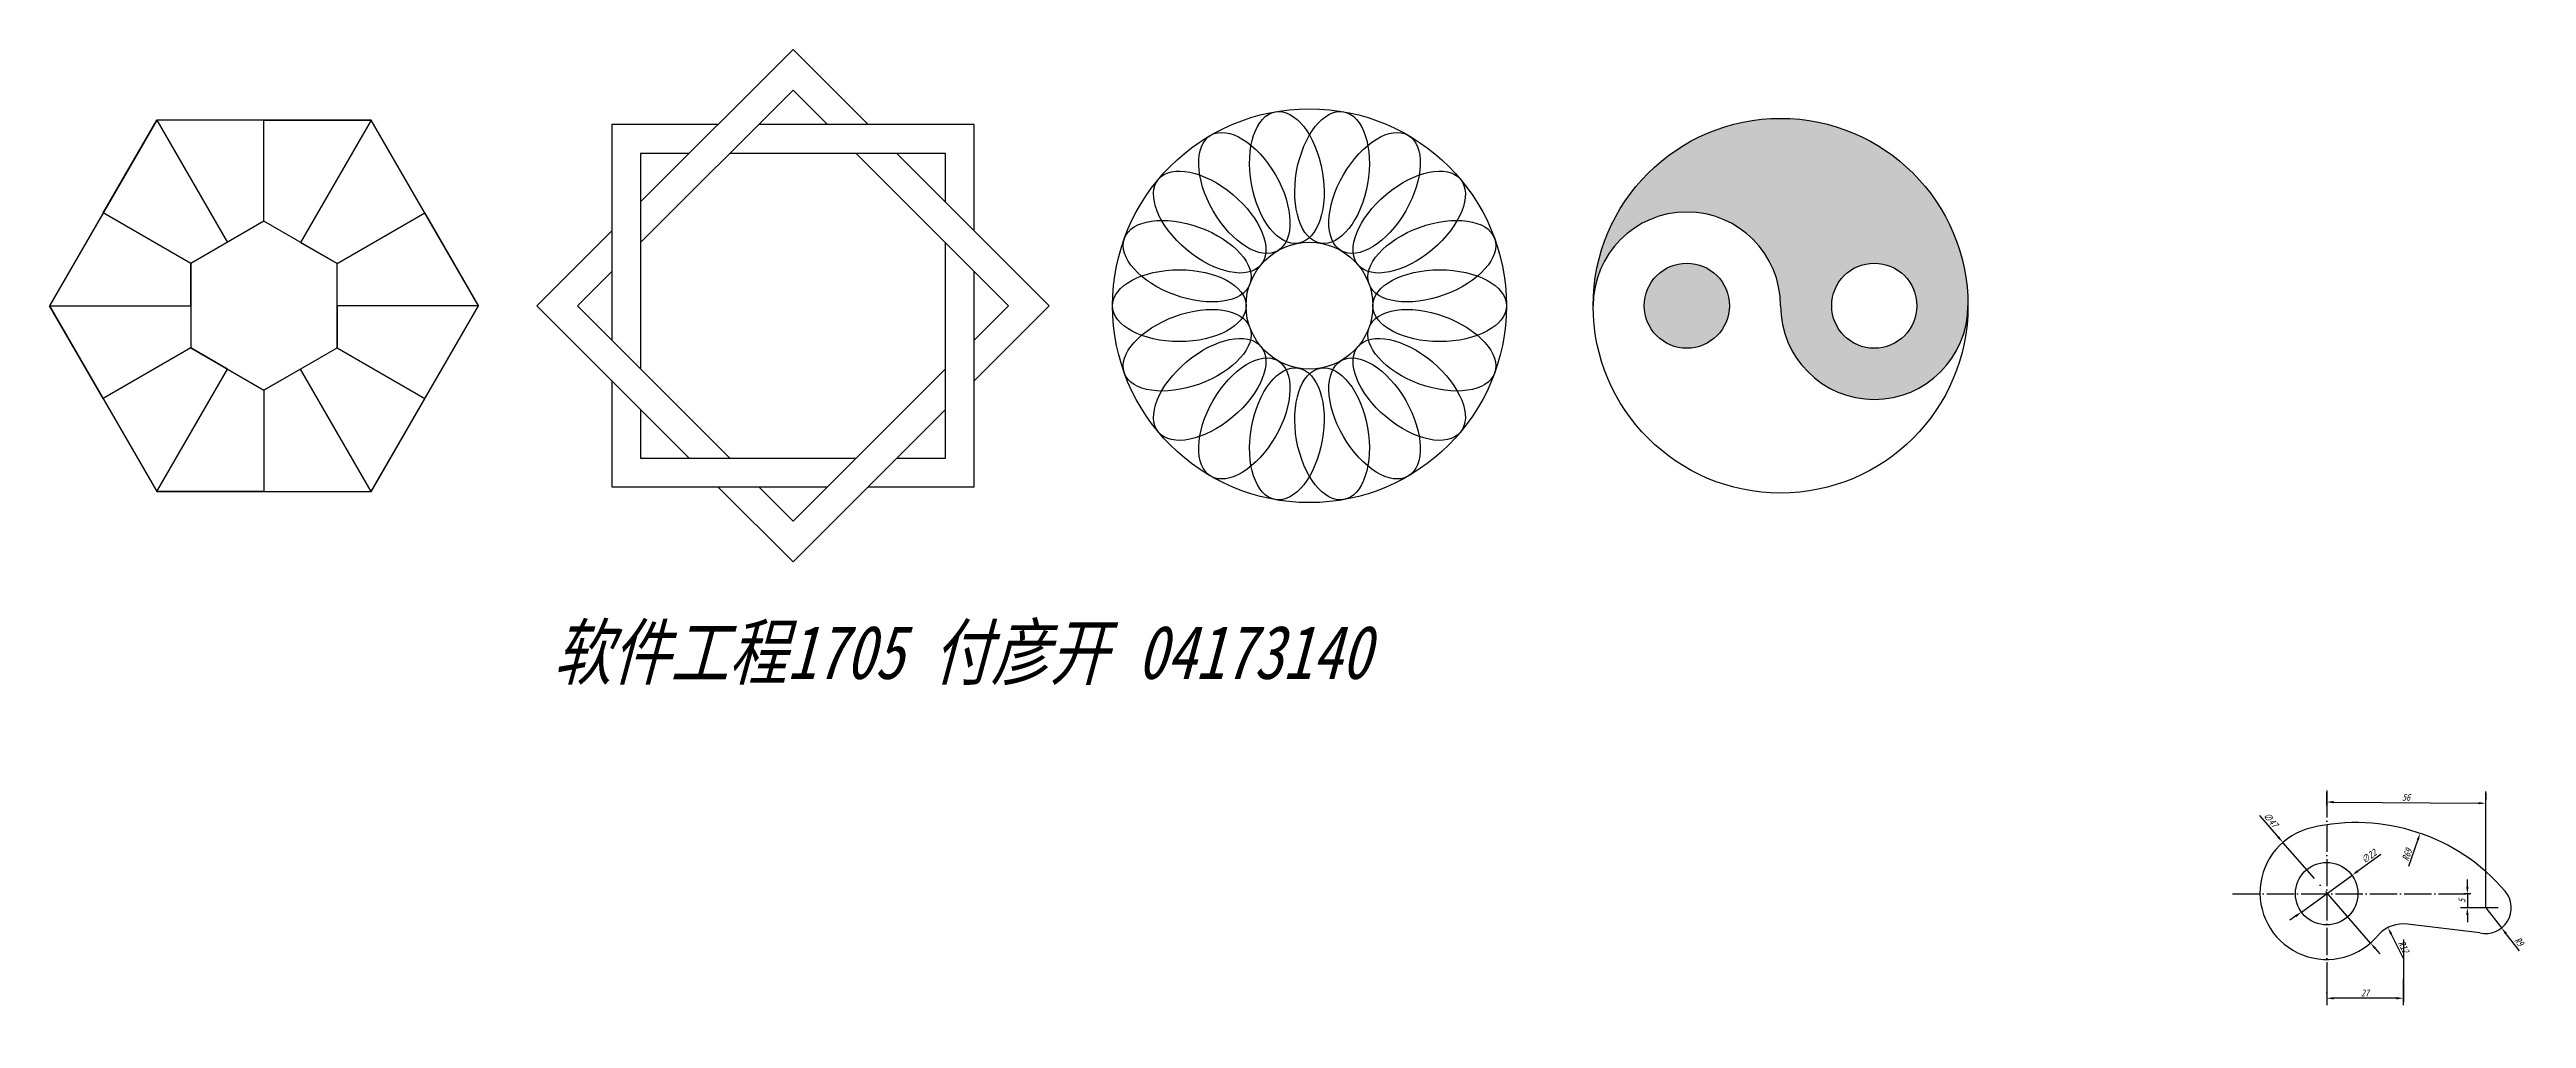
# Model space of a CAD drawing. Header units: millimetres. Extents: x 2342 to 4184, y 1452 to 1806.
# Drawn here: x 2342 to 3215, y 1452 to 1793 of the extents above; entities that cross this region are included whole.
import ezdxf

# ---------------------------------------------------------------- set-up
doc = ezdxf.new("R2010")
doc.units = ezdxf.units.MM
doc.linetypes.add('ACAD_ISO04W100', pattern=[30, 24, -3, 0, -3])
doc.layers.get('0').update_dxf_attribs({"lineweight": 30})
doc.layers.add('点划线', color=7, linetype='ACAD_ISO04W100')
doc.layers.add('细实线', color=7, linetype='Continuous')
doc.styles.get("Standard").update_dxf_attribs({"font": 'simfang.ttf', "width": 0.8, "oblique": 15})
doc.dimstyles.new('ISO-25', dxfattribs={"dimtxt": 2.5, "dimasz": 2.5, "dimexe": 1.25, "dimexo": 0.625, "dimtad": 1, "dimtxsty": 'Standard', "dimcen": 2.5, "dimadec": 0, "dimazin": 0, "dimtfac": 1, "dimtmove": 0, "dimatfit": 3, "dimfxl": 1, "dimarcsym": 0})

msp = doc.modelspace()

# ---------------------------------------------------------------- texts
at = {"layer": '细实线', "linetype": 'Continuous', "lineweight": -3, "oblique": 15, "width": 0.8}
msp.add_text('软件工程1705 付彦开 04173140', height=18.85209, dxfattribs=at).set_placement((2519.764, 1571.656))

# ---------------------------------------------------------------- blocks, each defined once
blk = doc.blocks.new('*U33')
at = {"layer": '细实线', "linetype": 'Continuous', "lineweight": 30}
blk.add_ellipse((0, 0), major_axis=(-23.51, 0), ratio=0.538972, dxfattribs=at)
blk = doc.blocks.new('*U34')
at = {"layer": '细实线', "color": 0, "linetype": 'ByBlock', "lineweight": -2, "transparency": 16777216}
for p, rotation in [((2785.79, 1748.29), 99.99999999999986), ((2801.71, 1748.29), 79.99999999999991), ((2770.82, 1742.85), 119.9999999999998), ((2816.68, 1742.85), 59.99999999999996), ((2758.62, 1732.61), 139.9999999999999), ((2828.88, 1732.61), 39.99999999999999), ((2750.66, 1718.82), 159.9999999999998), ((2836.84, 1718.82), 19.99999999999998), ((2747.9, 1703.14), 180), ((2750.66, 1687.45), 199.9999999999997), ((2836.84, 1687.45), 339.9999999999995), ((2758.62, 1673.66), 219.9999999999997), ((2828.88, 1673.66), 319.9999999999995), ((2770.82, 1663.43), 239.9999999999996), ((2816.68, 1663.43), 299.9999999999995), ((2785.79, 1657.98), 259.9999999999996), ((2801.71, 1657.98), 279.9999999999996)]:
    blk.add_blockref('*U33', p, dxfattribs=dict(at, rotation=rotation))
blk.add_blockref('*U33', (2839.61, 1703.14), dxfattribs=at)
blk = doc.blocks.new('*D25')
at = {"layer": 'Defpoints', "color": 0, "linetype": 'Continuous', "lineweight": -3, "transparency": 16777216}
for p in [(3177.14, 1517.27), (3154.61, 1452.06)]:
    blk.add_point(p, dxfattribs=at)
at = {"layer": '细实线', "color": 0, "linetype": 'Continuous', "lineweight": -2, "transparency": 16777216}
blk.add_line((3173.15, 1505.72), (3176.33, 1514.91), dxfattribs=at)
at = {"layer": '细实线', "color": 0, "linetype": 'Continuous', "lineweight": -3, "transparency": 16777216}
blk.add_solid([(3175.93, 1515.05), (3176.72, 1514.77), (3177.14, 1517.27)], dxfattribs=at)
at = {"layer": '细实线', "color": 0, "linetype": 'Continuous', "lineweight": -3, "transparency": 16777216, "insert": (3172.53, 1509.75), "char_height": 2.5, "attachment_point": 5, "rotation": 70.93486}
blk.add_mtext('R69', dxfattribs=at)
blk = doc.blocks.new('*D26')
at = {"layer": 'Defpoints', "color": 0, "linetype": 'ACAD_ISO04W100', "lineweight": -3, "transparency": 16777216}
for p in [(3153.15, 1502.47), (3135.33, 1489.56)]:
    blk.add_point(p, dxfattribs=at)
at = {"layer": '点划线', "color": 0, "linetype": 'ACAD_ISO04W100', "lineweight": -2, "transparency": 16777216}
for p, q in [((3163.29, 1509.82), (3155.17, 1503.93)), ((3135.33, 1489.56), (3153.15, 1502.47)), ((3133.31, 1488.09), (3131.28, 1486.63))]:
    blk.add_line(p, q, dxfattribs=at)
at = {"layer": '点划线', "color": 0, "linetype": 'ACAD_ISO04W100', "lineweight": -3, "transparency": 16777216}
for points in [[(3154.93, 1504.27), (3155.42, 1503.6), (3153.15, 1502.47)], [(3133.06, 1488.43), (3133.55, 1487.76), (3135.33, 1489.56)]]:
    blk.add_solid(points, dxfattribs=at)
at = {"layer": '点划线', "color": 0, "linetype": 'ACAD_ISO04W100', "lineweight": -3, "transparency": 16777216, "insert": (3159.09, 1509.2), "char_height": 2.5, "attachment_point": 5, "rotation": 35.91932}
blk.add_mtext('∅22', dxfattribs=at)
blk = doc.blocks.new('*D27')
at = {"layer": 'Defpoints', "color": 0, "linetype": 'ACAD_ISO04W100', "lineweight": -3, "transparency": 16777216}
for p in [(3128.81, 1514.09), (3159.67, 1478.64)]:
    blk.add_point(p, dxfattribs=at)
at = {"layer": '点划线', "color": 0, "linetype": 'ACAD_ISO04W100', "lineweight": -2, "transparency": 16777216}
for p, q in [((3120.57, 1523.55), (3127.17, 1515.97)), ((3159.67, 1478.64), (3128.81, 1514.09)), ((3161.31, 1476.75), (3162.95, 1474.86))]:
    blk.add_line(p, q, dxfattribs=at)
at = {"layer": '点划线', "color": 0, "linetype": 'ACAD_ISO04W100', "lineweight": -3, "transparency": 16777216}
for points in [[(3127.48, 1516.25), (3126.85, 1515.7), (3128.81, 1514.09)], [(3161.62, 1477.02), (3160.99, 1476.48), (3159.67, 1478.64)]]:
    blk.add_solid(points, dxfattribs=at)
at = {"layer": '点划线', "color": 0, "linetype": 'ACAD_ISO04W100', "lineweight": -3, "transparency": 16777216, "insert": (3124.54, 1522), "char_height": 2.5, "attachment_point": 5, "rotation": 311.03564}
blk.add_mtext('∅47', dxfattribs=at)
blk = doc.blocks.new('*D28')
at = {"layer": 'Defpoints', "color": 0, "linetype": 'ACAD_ISO04W100', "lineweight": -3, "transparency": 16777216}
for p in [(3165.79, 1484.08), (3171.24, 1473.38)]:
    blk.add_point(p, dxfattribs=at)
at = {"layer": '点划线', "color": 0, "linetype": 'ACAD_ISO04W100', "lineweight": -2, "transparency": 16777216}
blk.add_line((3171.33, 1473.2), (3166.93, 1481.85), dxfattribs=at)
at = {"layer": '点划线', "color": 0, "linetype": 'ACAD_ISO04W100', "lineweight": -3, "transparency": 16777216}
blk.add_solid([(3167.3, 1482.04), (3166.56, 1481.66), (3165.79, 1484.08)], dxfattribs=at)
at = {"layer": '点划线', "color": 0, "linetype": 'ACAD_ISO04W100', "lineweight": -3, "transparency": 16777216, "insert": (3171.37, 1477.27), "char_height": 2.5, "attachment_point": 5, "rotation": 296.97866}
blk.add_mtext('R12', dxfattribs=at)
blk = doc.blocks.new('*D29')
at = {"layer": 'Defpoints', "color": 0, "linetype": 'ACAD_ISO04W100', "lineweight": -3, "transparency": 16777216}
for p in [(3200.24, 1491.01), (3205.82, 1483.95)]:
    blk.add_point(p, dxfattribs=at)
at = {"layer": '点划线', "color": 0, "linetype": 'ACAD_ISO04W100', "lineweight": -2, "transparency": 16777216}
for p, q in [((3200.24, 1491.01), (3205.82, 1483.95)), ((3212.19, 1475.88), (3207.36, 1481.99))]:
    blk.add_line(p, q, dxfattribs=at)
at = {"layer": '点划线', "color": 0, "linetype": 'ACAD_ISO04W100', "lineweight": -3, "transparency": 16777216}
blk.add_solid([(3207.69, 1482.25), (3207.04, 1481.73), (3205.82, 1483.95)], dxfattribs=at)
at = {"layer": '点划线', "color": 0, "linetype": 'ACAD_ISO04W100', "lineweight": -3, "transparency": 16777216, "insert": (3212.04, 1479.13), "char_height": 2.5, "attachment_point": 5, "rotation": 308.28457}
blk.add_mtext('R9', dxfattribs=at)
blk = doc.blocks.new('*D30')
at = {"layer": 'Defpoints', "color": 0, "linetype": 'Continuous', "lineweight": -3, "transparency": 16777216}
for p in [(3195.62, 1496.01), (3193.78, 1491.01), (3195.62, 1491.01)]:
    blk.add_point(p, dxfattribs=at)
at = {"layer": '细实线', "color": 0, "linetype": 'Continuous', "lineweight": -2, "transparency": 16777216}
for p, q in [((3193.78, 1498.51), (3193.78, 1501.01)), ((3195, 1496.01), (3192.53, 1496.01)), ((3193.78, 1496.01), (3193.78, 1491.01)), ((3195, 1491.01), (3192.53, 1491.01)), ((3193.78, 1488.51), (3193.78, 1486.01))]:
    blk.add_line(p, q, dxfattribs=at)
at = {"layer": '细实线', "color": 0, "linetype": 'Continuous', "lineweight": -3, "transparency": 16777216}
for points in [[(3193.36, 1498.51), (3194.2, 1498.51), (3193.78, 1496.01)], [(3193.36, 1488.51), (3194.2, 1488.51), (3193.78, 1491.01)]]:
    blk.add_solid(points, dxfattribs=at)
at = {"layer": '细实线', "color": 0, "linetype": 'Continuous', "lineweight": -3, "transparency": 16777216, "insert": (3191.88, 1493.51), "char_height": 2.5, "attachment_point": 5, "rotation": 90}
blk.add_mtext('5', dxfattribs=at)
blk = doc.blocks.new('*D31')
at = {"layer": 'Defpoints', "color": 0, "linetype": 'Continuous', "lineweight": -3, "transparency": 16777216}
for p in [(3144.24, 1532.41), (3200.21, 1527.88), (3200.24, 1532)]:
    blk.add_point(p, dxfattribs=at)
at = {"layer": '细实线', "color": 0, "linetype": 'Continuous', "lineweight": -2, "transparency": 16777216}
for p, q in [((3144.23, 1531.79), (3144.2, 1527.04)), ((3146.71, 1528.27), (3197.71, 1527.9)), ((3200.23, 1531.38), (3200.2, 1526.63))]:
    blk.add_line(p, q, dxfattribs=at)
at = {"layer": '细实线', "color": 0, "linetype": 'Continuous', "lineweight": -3, "transparency": 16777216}
for points in [[(3146.71, 1528.69), (3146.71, 1527.85), (3144.21, 1528.29)], [(3197.71, 1528.31), (3197.71, 1527.48), (3200.21, 1527.88)]]:
    blk.add_solid(points, dxfattribs=at)
at = {"layer": '细实线', "color": 0, "linetype": 'Continuous', "lineweight": -3, "transparency": 16777216, "insert": (3172.22, 1529.98), "char_height": 2.5, "attachment_point": 5, "rotation": 359.58123}
blk.add_mtext('56', dxfattribs=at)
blk = doc.blocks.new('*D32')
at = {"layer": 'Defpoints', "color": 0, "linetype": 'Continuous', "lineweight": -3, "transparency": 16777216}
for p in [(3171.24, 1480.48), (3144.24, 1466.01), (3144.24, 1459.18)]:
    blk.add_point(p, dxfattribs=at)
at = {"layer": '细实线', "color": 0, "linetype": 'Continuous', "lineweight": -2, "transparency": 16777216}
for p, q in [((3171.24, 1479.86), (3171.24, 1457.93)), ((3144.24, 1465.38), (3144.24, 1457.93)), ((3168.74, 1459.18), (3146.74, 1459.18))]:
    blk.add_line(p, q, dxfattribs=at)
at = {"layer": '细实线', "color": 0, "linetype": 'Continuous', "lineweight": -3, "transparency": 16777216}
for points in [[(3146.74, 1459.6), (3146.74, 1458.76), (3144.24, 1459.18)], [(3168.74, 1459.6), (3168.74, 1458.76), (3171.24, 1459.18)]]:
    blk.add_solid(points, dxfattribs=at)
at = {"layer": '细实线', "color": 0, "linetype": 'Continuous', "lineweight": -3, "transparency": 16777216, "insert": (3157.74, 1461.06), "char_height": 2.5, "attachment_point": 5}
blk.add_mtext('27', dxfattribs=at)

# ---------------------------------------------------------------- dimensions: what is measured, and where the dimension line sits
at = {"layer": '点划线', "linetype": 'ACAD_ISO04W100', "lineweight": -3}
for p1, p2, picture, middle in [((3159.667, 1478.635), (3128.81, 1514.088), '*D27', (3124.536, 1522.001)), ((3135.331, 1489.561), (3153.147, 1502.468), '*D26', (3159.087, 1509.205))]:
    dim = msp.add_diameter_dim_2p(p1=p1, p2=p2, dimstyle='ISO-25', dxfattribs=at)
    dim.commit()
    dim.dimension.update_dxf_attribs({"geometry": picture, "text_midpoint": middle})
dim = msp.add_radius_dim(center=(3171.239, 1473.381), mpoint=(3165.795, 1484.075), dimstyle='ISO-25', dxfattribs=at)
dim.commit()
dim.dimension.update_dxf_attribs({"geometry": '*D28', "text_midpoint": (3169.696, 1476.412), "dimtype": 164})
dim = msp.add_radius_dim(center=(3200.239, 1491.015), mpoint=(3205.815, 1483.95), dimstyle='ISO-25', dxfattribs=at)
dim.commit()
dim.dimension.update_dxf_attribs({"geometry": '*D29', "text_midpoint": (3212.043, 1479.129)})
at = {"layer": '细实线', "linetype": 'Continuous', "lineweight": -3}
dim = msp.add_aligned_dim(p1=(3144.239, 1532.412), p2=(3200.239, 1532.003), distance=-4.125, dimstyle='ISO-25', dxfattribs=at)
dim.commit()
dim.dimension.update_dxf_attribs({"geometry": '*D31', "text_midpoint": (3172.223, 1529.984)})
dim = msp.add_radius_dim(center=(3154.606, 1452.058), mpoint=(3177.144, 1517.273), dimstyle='ISO-25', dxfattribs=at)
dim.commit()
dim.dimension.update_dxf_attribs({"geometry": '*D25', "text_midpoint": (3174.33, 1509.131), "dimtype": 164})
dim = msp.add_linear_dim(base=(3193.779, 1491.015), p1=(3195.623, 1496.015), p2=(3195.623, 1491.015), angle=90, dimstyle='ISO-25', dxfattribs=at)
dim.commit()
dim.dimension.update_dxf_attribs({"geometry": '*D30', "text_midpoint": (3191.883, 1493.515)})
dim = msp.add_linear_dim(base=(3144.239, 1459.181), p1=(3171.239, 1480.485), p2=(3144.239, 1466.008), dimstyle='ISO-25', dxfattribs=at)
dim.commit()
dim.dimension.update_dxf_attribs({"geometry": '*D32', "text_midpoint": (3157.739, 1461.061)})

# ---------------------------------------------------------------- hatches: boundary and pattern name
h = msp.add_hatch(color=256)
h.dxf.hatch_style = 1
h.paths.add_polyline_path([(2885.917, 1703.137, -1), (2951.917, 1703.137, 1), (3017.917, 1703.137, 1)])
h.paths.add_polyline_path([(2999.91, 1703.137, -1), (2969.924, 1703.137, -1)], flags=16)
h.paths.add_polyline_path([(2933.91, 1703.137, 1), (2903.924, 1703.137, 1)], flags=17)

# ---------------------------------------------------------------- linework, layer by layer
msp.add_line((3198.127, 1482.266), (3172.657, 1485.297))
for centre, radius in [((2951.917, 1703.137), 66), ((2918.917, 1703.137), 14.993), ((2984.917, 1703.137), 14.993), ((3144.239, 1496.015), 11)]:
    msp.add_circle(centre, radius)
for centre, radius, start, end in [((2918.917, 1703.137), 33, 0, 180), ((2984.917, 1703.137), 33, 180, 0), ((3144.239, 1496.361), 23.5, 103.169874, 321.650087), ((3154.606, 1452.058), 69, 40.486808, 103.169874), ((3200.239, 1491.015), 9, 256.425502, 40.486808), ((3171.239, 1473.381), 12, 83.212751, 135.578019)]:
    msp.add_arc(centre, radius, start, end)
at = {"layer": '点划线', "linetype": 'ACAD_ISO04W100', "lineweight": -3, "ltscale": 0.4}
for p, q in [((3144.239, 1532.412), (3144.239, 1456.69)), ((3111.027, 1496.015), (3195.623, 1496.015))]:
    msp.add_line(p, q, dxfattribs=at)
at = {"layer": '细实线', "linetype": 'Continuous', "lineweight": -3}
for p, q in [((2361.215, 1735.833), (2380.092, 1768.529)), ((2380.092, 1768.529), (2404.968, 1725.444)), ((2417.847, 1732.879), (2417.847, 1768.529)), ((2417.847, 1768.529), (2455.601, 1768.529)), ((2455.601, 1768.529), (2430.725, 1725.444)), ((2392.089, 1718.008), (2361.215, 1735.833)), ((2443.604, 1718.008), (2474.478, 1735.833)), ((2474.478, 1735.833), (2493.355, 1703.137)), ((2430.725, 1725.444), (2443.604, 1718.008)), ((2392.089, 1703.137), (2392.089, 1718.008)), ((2361.215, 1670.441), (2342.338, 1703.137)), ((2342.338, 1703.137), (2392.089, 1703.137)), ((2493.355, 1703.137), (2443.604, 1703.137)), ((2443.604, 1703.137), (2443.604, 1688.265)), ((2392.089, 1688.265), (2361.215, 1670.441)), ((2404.968, 1680.83), (2392.089, 1688.265)), ((2443.604, 1688.265), (2474.478, 1670.441)), ((2380.092, 1637.744), (2404.968, 1680.83)), ((2430.725, 1680.83), (2417.847, 1673.394)), ((2455.601, 1637.744), (2430.725, 1680.83)), ((2417.847, 1673.394), (2417.847, 1637.744)), ((2474.478, 1670.441), (2455.601, 1637.744)), ((2417.847, 1637.744), (2380.092, 1637.744)), ((3200.239, 1491.015), (3200.239, 1532.003)), ((3204.635, 1491.015), (3191.321, 1491.015)), ((3171.239, 1456.69), (3171.239, 1466.008))]:
    msp.add_line(p, q, dxfattribs=at)
at = {"layer": '细实线', "linetype": 'Continuous', "lineweight": 30}
for points in [[(2630.582, 1766.945), (2604.151, 1793.376), (2550.48, 1739.705)], [(2577.721, 1766.945), (2540.343, 1766.945), (2540.343, 1691.044)], [(2667.96, 1729.567), (2667.96, 1766.945), (2592.058, 1766.945)], [(2667.96, 1676.706), (2694.39, 1703.137), (2640.72, 1756.808)], [(2540.343, 1729.567), (2513.912, 1703.137), (2567.583, 1649.466)], [(2630.582, 1639.328), (2667.96, 1639.328), (2667.96, 1715.23)], [(2540.343, 1676.706), (2540.343, 1639.328), (2616.244, 1639.328)], [(2577.721, 1639.328), (2604.151, 1612.898), (2657.822, 1666.568)]]:
    msp.add_lwpolyline(points, dxfattribs=at)
at = {"layer": '细实线', "linetype": 'Continuous', "lineweight": -3}
for points in [[(2616.244, 1766.945), (2604.151, 1779.039), (2550.48, 1725.368)], [(2567.583, 1756.808), (2550.48, 1756.808), (2550.48, 1680.906)], [(2657.822, 1739.705), (2657.822, 1756.808), (2581.92, 1756.808)], [(2667.96, 1691.044), (2680.053, 1703.137), (2626.382, 1756.808)], [(2640.72, 1649.466), (2657.822, 1649.466), (2657.822, 1725.368)], [(2540.343, 1715.23), (2528.249, 1703.137), (2581.92, 1649.466)], [(2592.058, 1639.328), (2604.151, 1627.235), (2657.822, 1680.906)], [(2550.48, 1666.568), (2550.48, 1649.466), (2626.382, 1649.466)]]:
    msp.add_lwpolyline(points, dxfattribs=at)
at = {"layer": '细实线', "linetype": 'Continuous', "lineweight": 30}
for points in [[(2342.338, 1703.137), (2380.092, 1637.744), (2455.601, 1637.744), (2493.355, 1703.137), (2455.601, 1768.529), (2380.092, 1768.529)], [(2417.847, 1732.879), (2392.089, 1718.008), (2392.089, 1688.265), (2417.847, 1673.394), (2443.604, 1688.265), (2443.604, 1718.008)]]:
    msp.add_lwpolyline(points, close=True, dxfattribs=at)
for radius in [69.367, 22.343]:
    msp.add_circle((2786.022, 1703.137), radius, dxfattribs=at)

# ---------------------------------------------------------------- block references
msp.add_blockref('*U34', (-7.729, 0), dxfattribs=at)

msp.set_redraw_order([(e.dxf.handle, doc.entitydb.next_handle()) for e in msp.query("TEXT MTEXT ATTDEF DIMENSION ARC_DIMENSION")])  # texts and dimensions are drawn at this point

doc.saveas('drawing.dxf')
